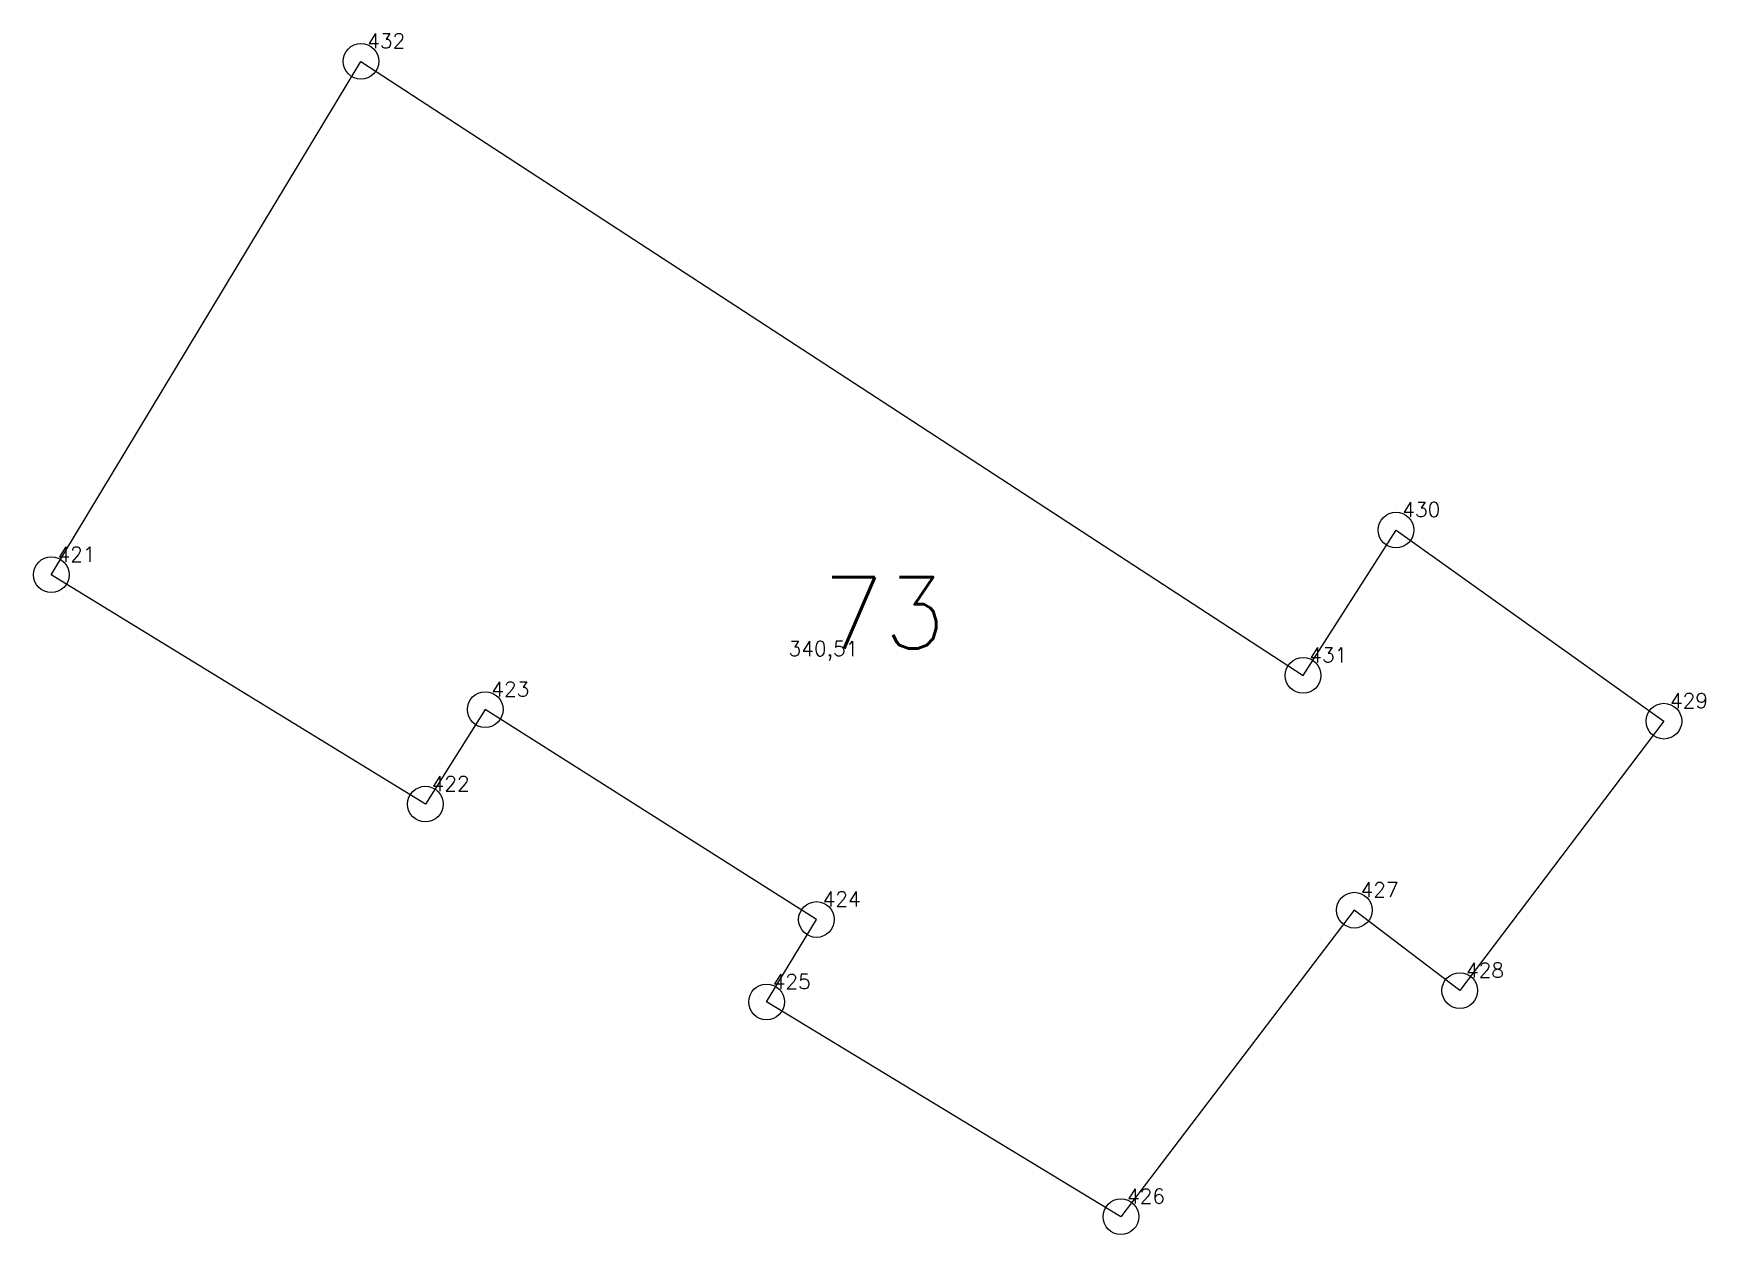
# Model space of a CAD drawing. Extents: x 1390459 to 1399894, y 355072 to 361029.
# Drawn here: x 1397279.42 to 1397314.55, y 359793.84 to 359819.06 of the extents above; entities that cross this region are included whole.
import ezdxf

# ---------------------------------------------------------------- set-up
doc = ezdxf.new("R2010")
doc.units = 0
doc.header["$PDMODE"] = 33
doc.header["$PDSIZE"] = 0.75
doc.layers.add('8 - ценная историческая застройка конец ХIX - начало ХХ века', color=7, linetype='Continuous')
doc.layers.add('OKN_VALUED_LABELS', color=1, linetype='Continuous')
doc.styles.get("Standard").update_dxf_attribs({"font": 'simplex.shx'})

msp = doc.modelspace()

# ---------------------------------------------------------------- texts
at = {"layer": '8 - ценная историческая застройка конец ХIX - начало ХХ века', "color": 7}
for s, p in [('432', (1397286.432, 359818.744)), ('430', (1397308.176, 359808.903)), ('421', (1397279.927, 359807.964)), ('340,51', (1397295.284, 359805.983)), ('431', (1397306.223, 359805.85)), ('423', (1397289.042, 359805.133)), ('429', (1397313.802, 359804.89)), ('422', (1397287.785, 359803.148)), ('427', (1397307.3, 359800.92)), ('424', (1397296.001, 359800.725)), ('428', (1397309.515, 359799.232)), ('425', (1397294.953, 359798.994)), ('426', (1397302.396, 359794.485))]:
    msp.add_text(s, height=0.3111, dxfattribs=at).set_placement(p)
at = {"layer": 'OKN_VALUED_LABELS'}
msp.add_text('73', height=1.5, dxfattribs=at).set_placement((1397296.007, 359806.14))

# ---------------------------------------------------------------- linework, layer by layer
at = {"layer": '8 - ценная историческая застройка конец ХIX - начало ХХ века', "color": 7, "lineweight": 20}
msp.add_lwpolyline([(1397279.798, 359807.689), (1397286.303, 359818.47), (1397306.094, 359805.575), (1397308.046, 359808.628), (1397313.673, 359804.615), (1397309.386, 359798.958), (1397307.17, 359800.646), (1397302.267, 359794.21), (1397294.824, 359798.719), (1397295.872, 359800.45), (1397288.913, 359804.858), (1397287.656, 359802.873), (1397279.798, 359807.689)], close=True, dxfattribs=at)
at = {"layer": '8 - ценная историческая застройка конец ХIX - начало ХХ века'}
for p in [(1397286.303, 359818.47), (1397308.046, 359808.628), (1397279.798, 359807.689), (1397306.094, 359805.575), (1397288.913, 359804.858), (1397313.673, 359804.615), (1397287.656, 359802.873), (1397295.872, 359800.45), (1397307.17, 359800.646), (1397309.386, 359798.958), (1397294.824, 359798.719), (1397302.267, 359794.21)]:
    msp.add_point(p, dxfattribs=at)

msp.set_redraw_order([(e.dxf.handle, doc.entitydb.next_handle()) for e in msp.query("TEXT MTEXT ATTDEF DIMENSION ARC_DIMENSION")])  # texts and dimensions are drawn at this point

doc.saveas('drawing.dxf')
